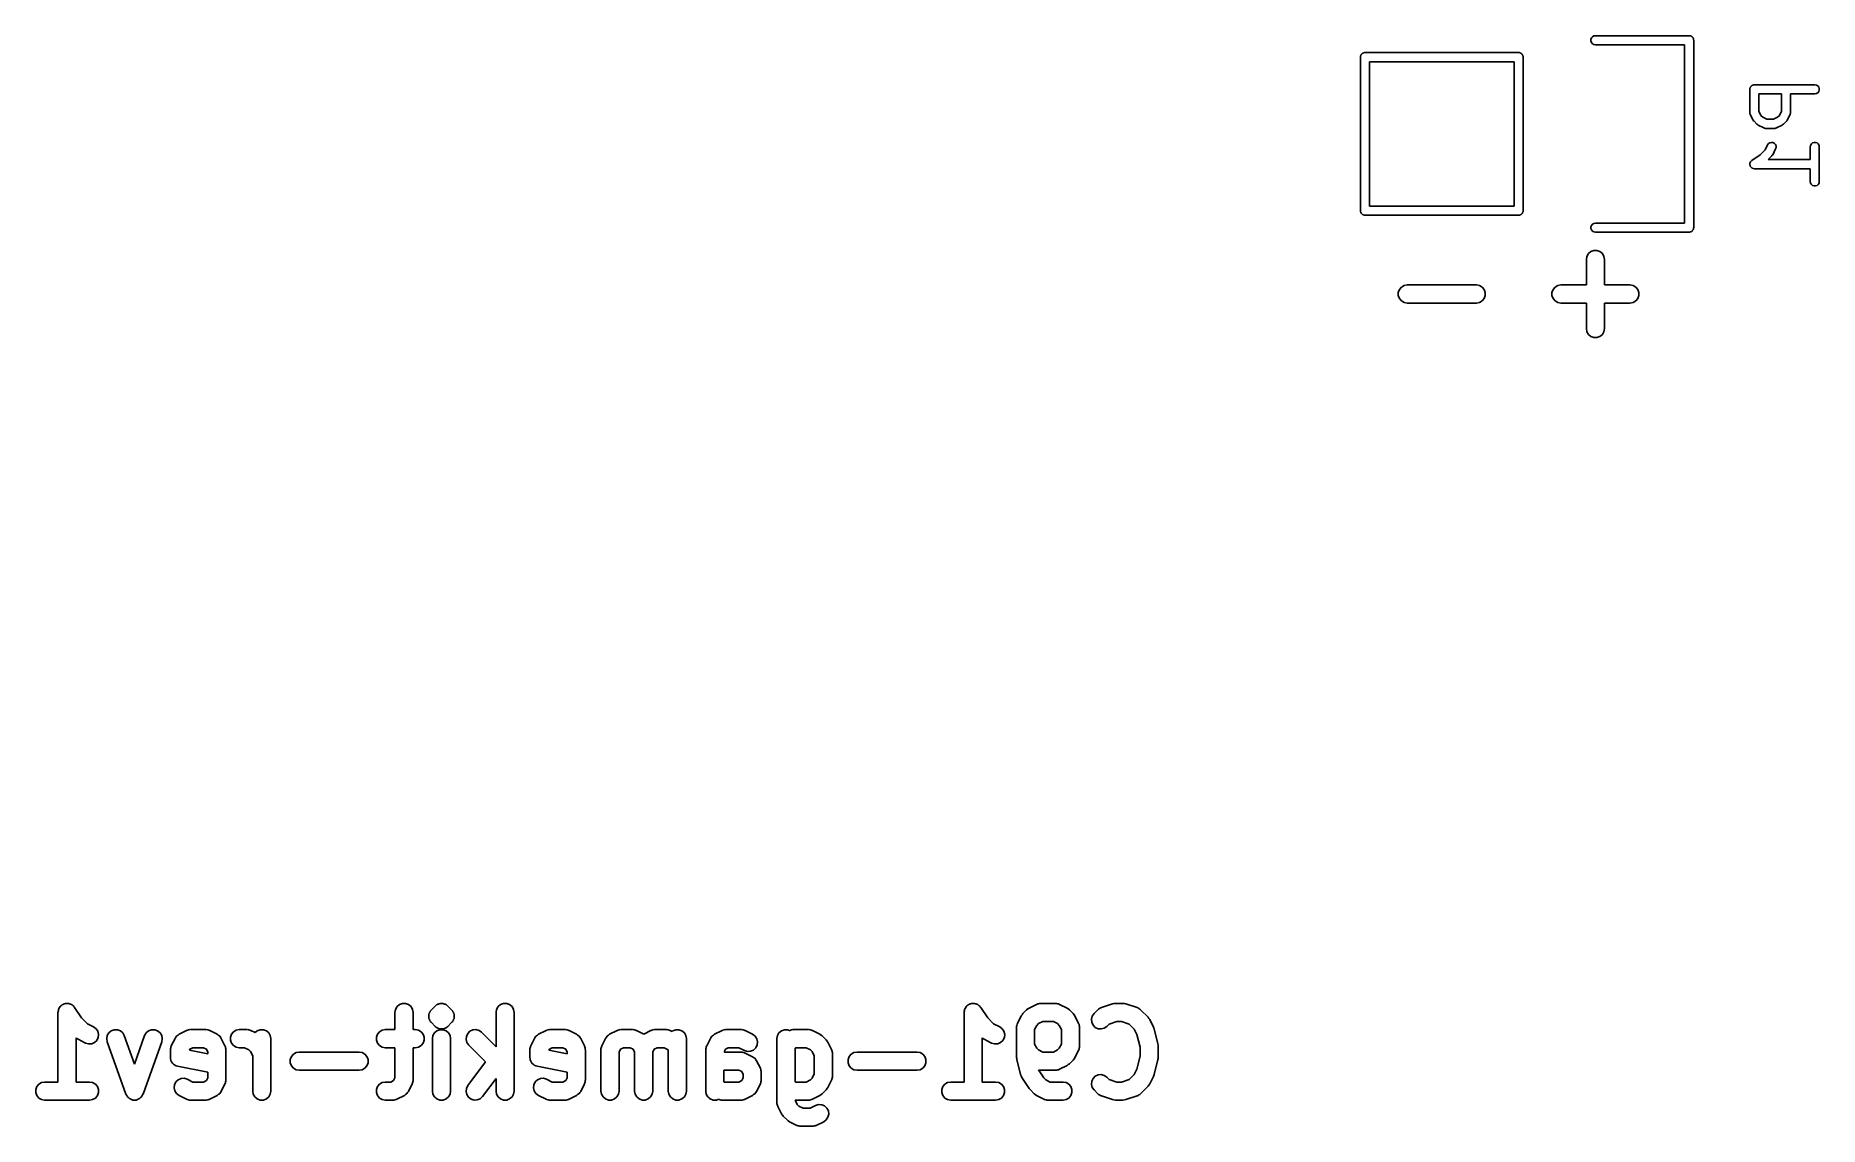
# Model space of a CAD drawing. Extents: x 139.3 to 168.8, y -108.5 to -90.5.
import ezdxf

# ---------------------------------------------------------------- set-up
doc = ezdxf.new("R2010")
doc.units = 0
doc.header["$MEASUREMENT"] = 0
doc.layers.add('BLACK', color=7, linetype='CONTINUOUS')

msp = doc.modelspace()

# ---------------------------------------------------------------- linework, layer by layer
at = {"layer": 'Black'}
for p, q in [((165.026, -90.512), (165.035, -90.4875)), ((165.026, -90.538), (165.026, -90.512)), ((165.035, -90.4875), (165.052, -90.4675)), ((165.052, -90.4675), (165.074, -90.4545)), ((165.074, -90.4545), (165.1, -90.45)), ((165.1, -90.45), (166.65, -90.45)), ((166.65, -90.45), (166.656, -90.4511)), ((166.656, -90.4511), (166.663, -90.4511)), ((166.663, -90.4511), (166.669, -90.4534)), ((166.669, -90.4534), (166.676, -90.4545)), ((166.676, -90.4545), (166.681, -90.4578)), ((166.681, -90.4578), (166.688, -90.46)), ((166.688, -90.46), (166.693, -90.4643)), ((166.693, -90.4643), (166.698, -90.4675)), ((166.698, -90.4675), (166.702, -90.4726)), ((166.702, -90.4726), (166.707, -90.4768)), ((166.707, -90.4768), (166.711, -90.4825)), ((166.711, -90.4825), (166.715, -90.4875)), ((166.715, -90.4875), (166.717, -90.4937)), ((166.717, -90.4937), (166.72, -90.4993)), ((166.72, -90.4993), (166.722, -90.5058)), ((166.722, -90.5058), (166.724, -90.512)), ((166.724, -90.512), (166.724, -90.5185)), ((166.724, -90.5185), (166.725, -90.525)), ((166.725, -90.525), (166.725, -93.625)), ((161.215, -90.805), (161.216, -90.7985)), ((161.215, -93.345), (161.215, -90.805)), ((161.216, -90.792), (161.218, -90.7858)), ((161.216, -90.7985), (161.216, -90.792)), ((161.218, -90.7858), (161.22, -90.7793)), ((161.22, -90.7793), (161.223, -90.7737)), ((161.223, -90.7737), (161.225, -90.7675)), ((161.225, -90.7675), (161.229, -90.7625)), ((161.229, -90.7625), (161.233, -90.7568)), ((161.233, -90.7568), (161.238, -90.7526)), ((161.238, -90.7526), (161.242, -90.7475)), ((161.242, -90.7475), (161.247, -90.7443)), ((161.247, -90.7443), (161.252, -90.74)), ((161.252, -90.74), (161.259, -90.7378)), ((161.259, -90.7378), (161.264, -90.7345)), ((161.264, -90.7345), (161.271, -90.7334)), ((161.271, -90.7334), (161.277, -90.7311)), ((161.277, -90.7311), (161.284, -90.7311)), ((161.284, -90.7311), (161.29, -90.73)), ((161.29, -90.73), (163.83, -90.73)), ((163.83, -90.73), (163.836, -90.7311)), ((163.836, -90.7311), (163.843, -90.7311)), ((163.843, -90.7311), (163.849, -90.7334)), ((163.849, -90.7334), (163.856, -90.7345)), ((163.856, -90.7345), (163.861, -90.7378)), ((163.861, -90.7378), (163.867, -90.74)), ((163.867, -90.74), (163.873, -90.7443)), ((163.873, -90.7443), (163.878, -90.7475)), ((163.878, -90.7475), (163.882, -90.7526)), ((163.882, -90.7526), (163.887, -90.7568)), ((163.887, -90.7568), (163.891, -90.7625)), ((163.891, -90.7625), (163.895, -90.7675)), ((163.895, -90.7675), (163.897, -90.7737)), ((163.897, -90.7737), (163.9, -90.7793)), ((163.9, -90.7793), (163.902, -90.7858)), ((163.902, -90.7858), (163.904, -90.792)), ((163.904, -90.792), (163.904, -90.7985)), ((163.904, -90.7985), (163.905, -90.805)), ((163.905, -90.805), (163.905, -93.345)), ((165.035, -90.5625), (165.026, -90.538)), ((165.052, -90.5825), (165.035, -90.5625)), ((165.074, -90.5955), (165.052, -90.5825)), ((165.1, -90.6), (165.074, -90.5955)), ((166.575, -90.6), (165.1, -90.6)), ((166.575, -93.55), (166.575, -90.6)), ((161.365, -90.88), (161.365, -93.27)), ((163.755, -90.88), (161.365, -90.88)), ((163.755, -93.27), (163.755, -90.88)), ((167.652, -91.3369), (167.654, -91.3304)), ((167.652, -91.7179), (167.652, -91.3369)), ((167.654, -91.3239), (167.656, -91.3177)), ((167.654, -91.3304), (167.654, -91.3239)), ((167.656, -91.3177), (167.657, -91.3113)), ((167.657, -91.3113), (167.66, -91.3056)), ((167.66, -91.3056), (167.662, -91.2994)), ((167.662, -91.2994), (167.667, -91.2944)), ((167.667, -91.2944), (167.67, -91.2887)), ((167.67, -91.2887), (167.675, -91.2845)), ((167.675, -91.2845), (167.679, -91.2795)), ((167.679, -91.2795), (167.685, -91.2762)), ((167.685, -91.2762), (167.69, -91.272)), ((167.69, -91.272), (167.696, -91.2697)), ((167.696, -91.2697), (167.702, -91.2664)), ((167.702, -91.2664), (167.708, -91.2653)), ((167.708, -91.2653), (167.714, -91.263)), ((167.714, -91.263), (167.721, -91.263)), ((167.721, -91.263), (167.727, -91.2619)), ((167.727, -91.2619), (168.727, -91.2619)), ((167.802, -91.4119), (167.802, -91.7002)), ((168.176, -91.4119), (167.802, -91.4119)), ((168.176, -91.7002), (168.176, -91.4119)), ((168.727, -91.4119), (168.326, -91.4119)), ((168.326, -91.4119), (168.326, -91.7179)), ((168.727, -91.2619), (168.753, -91.2664)), ((168.753, -91.4074), (168.727, -91.4119)), ((168.753, -91.2664), (168.776, -91.2795)), ((168.776, -91.3944), (168.753, -91.4074)), ((168.776, -91.2795), (168.792, -91.2994)), ((168.792, -91.3744), (168.776, -91.3944)), ((168.792, -91.2994), (168.801, -91.3239)), ((168.801, -91.3499), (168.792, -91.3744)), ((168.801, -91.3239), (168.801, -91.3499)), ((167.802, -91.7002), (167.837, -91.7687)), ((168.142, -91.7687), (168.176, -91.7002)), ((167.653, -91.7221), (167.652, -91.7179)), ((167.653, -91.7264), (167.653, -91.7221)), ((167.655, -91.7349), (167.653, -91.7264)), ((167.657, -91.7435), (167.655, -91.7349)), ((167.659, -91.7473), (167.657, -91.7435)), ((167.66, -91.7514), (167.659, -91.7473)), ((167.708, -91.8466), (167.66, -91.7514)), ((167.715, -91.8563), (167.708, -91.8466)), ((167.722, -91.8661), (167.715, -91.8563)), ((167.77, -91.9137), (167.722, -91.8661)), ((167.779, -91.9206), (167.77, -91.9137)), ((167.789, -91.9278), (167.779, -91.9206)), ((167.884, -91.9754), (167.789, -91.9278)), ((167.837, -91.7687), (167.867, -91.7991)), ((167.867, -91.7991), (167.936, -91.8333)), ((167.888, -91.9766), (167.884, -91.9754)), ((167.892, -91.9788), (167.888, -91.9766)), ((167.901, -91.9803), (167.892, -91.9788)), ((167.909, -91.9828), (167.901, -91.9803)), ((167.914, -91.9826), (167.909, -91.9828)), ((167.918, -91.9833), (167.914, -91.9826)), ((168.061, -91.9833), (167.918, -91.9833)), ((167.936, -91.8333), (168.043, -91.8333)), ((168.043, -91.8333), (168.112, -91.7991)), ((168.065, -91.9826), (168.061, -91.9833)), ((168.069, -91.9828), (168.065, -91.9826)), ((168.078, -91.9803), (168.069, -91.9828)), ((168.086, -91.9788), (168.078, -91.9803)), ((168.09, -91.9766), (168.086, -91.9788)), ((168.094, -91.9754), (168.09, -91.9766)), ((168.189, -91.9278), (168.094, -91.9754)), ((168.112, -91.7991), (168.142, -91.7687)), ((168.199, -91.9206), (168.189, -91.9278)), ((168.209, -91.9137), (168.199, -91.9206)), ((168.257, -91.8661), (168.209, -91.9137)), ((168.263, -91.8563), (168.257, -91.8661)), ((168.271, -91.8466), (168.263, -91.8563)), ((168.318, -91.7514), (168.271, -91.8466)), ((168.32, -91.7473), (168.318, -91.7514)), ((168.322, -91.7435), (168.32, -91.7473)), ((168.323, -91.7349), (168.322, -91.7435)), ((168.326, -91.7264), (168.323, -91.7349)), ((168.326, -91.7179), (168.325, -91.7221)), ((168.325, -91.7221), (168.326, -91.7264)), ((167.904, -92.3401), (167.946, -92.2557)), ((167.946, -92.2557), (167.962, -92.2348)), ((167.962, -92.2348), (167.983, -92.2205)), ((167.983, -92.2205), (168.009, -92.2144)), ((168.009, -92.2144), (168.034, -92.2174)), ((168.034, -92.2174), (168.058, -92.229)), ((168.058, -92.229), (168.076, -92.248)), ((168.076, -92.248), (168.086, -92.2719)), ((168.088, -92.2979), (168.08, -92.3228)), ((168.086, -92.2719), (168.088, -92.2979)), ((168.652, -92.2893), (168.657, -92.2636)), ((168.652, -92.5), (168.652, -92.2893)), ((168.657, -92.2636), (168.67, -92.2411)), ((168.67, -92.2411), (168.69, -92.2243)), ((168.69, -92.2243), (168.714, -92.2154)), ((168.714, -92.2154), (168.74, -92.2154)), ((168.74, -92.2154), (168.765, -92.2243)), ((168.765, -92.2243), (168.785, -92.2411)), ((168.785, -92.2411), (168.798, -92.2636)), ((168.798, -92.2636), (168.802, -92.2893)), ((168.802, -92.2893), (168.802, -92.8607)), ((167.653, -92.5798), (167.654, -92.5709)), ((167.654, -92.5839), (167.653, -92.5798)), ((167.654, -92.562), (167.655, -92.5581)), ((167.654, -92.5709), (167.654, -92.562)), ((167.654, -92.588), (167.654, -92.5839)), ((167.657, -92.5964), (167.654, -92.588)), ((167.655, -92.5539), (167.659, -92.5459)), ((167.655, -92.5581), (167.655, -92.5539)), ((167.659, -92.6051), (167.657, -92.5964)), ((167.659, -92.5459), (167.662, -92.5375)), ((167.662, -92.5375), (167.665, -92.5343)), ((167.665, -92.5343), (167.667, -92.5306)), ((167.667, -92.5306), (167.673, -92.5244)), ((167.673, -92.5244), (167.679, -92.5175)), ((167.679, -92.5175), (167.683, -92.5155)), ((167.683, -92.5155), (167.686, -92.5126)), ((167.686, -92.5126), (167.822, -92.4215)), ((167.822, -92.4215), (167.904, -92.3401)), ((168.019, -92.4376), (167.956, -92.5)), ((167.956, -92.5), (168.652, -92.5)), ((168.025, -92.4277), (168.019, -92.4376)), ((168.033, -92.4181), (168.025, -92.4277)), ((168.08, -92.3228), (168.033, -92.4181)), ((167.661, -92.6086), (167.659, -92.6051)), ((167.662, -92.6125), (167.661, -92.6086)), ((167.668, -92.6194), (167.662, -92.6125)), ((167.673, -92.6268), (167.668, -92.6194)), ((167.677, -92.6293), (167.673, -92.6268)), ((167.679, -92.6325), (167.677, -92.6293)), ((167.687, -92.6369), (167.679, -92.6325)), ((167.694, -92.6422), (167.687, -92.6369)), ((167.698, -92.6434), (167.694, -92.6422)), ((167.702, -92.6455), (167.698, -92.6434)), ((167.711, -92.647), (167.702, -92.6455)), ((167.719, -92.6495), (167.711, -92.647)), ((167.723, -92.6493), (167.719, -92.6495)), ((167.727, -92.65), (167.723, -92.6493)), ((168.652, -92.65), (167.727, -92.65)), ((168.652, -92.8607), (168.652, -92.65)), ((168.657, -92.8864), (168.652, -92.8607)), ((168.67, -92.9089), (168.657, -92.8864)), ((168.798, -92.8864), (168.785, -92.9089)), ((168.802, -92.8607), (168.798, -92.8864)), ((168.69, -92.9257), (168.67, -92.9089)), ((168.714, -92.9346), (168.69, -92.9257)), ((168.74, -92.9346), (168.714, -92.9346)), ((168.765, -92.9257), (168.74, -92.9346)), ((168.785, -92.9089), (168.765, -92.9257)), ((161.216, -93.3515), (161.215, -93.345)), ((161.216, -93.358), (161.216, -93.3515)), ((161.218, -93.3642), (161.216, -93.358)), ((161.22, -93.3707), (161.218, -93.3642)), ((161.223, -93.3763), (161.22, -93.3707)), ((161.225, -93.3825), (161.223, -93.3763)), ((161.229, -93.3875), (161.225, -93.3825)), ((161.233, -93.3932), (161.229, -93.3875)), ((161.238, -93.3974), (161.233, -93.3932)), ((161.242, -93.4025), (161.238, -93.3974)), ((161.247, -93.4057), (161.242, -93.4025)), ((161.252, -93.41), (161.247, -93.4057)), ((161.259, -93.4122), (161.252, -93.41)), ((161.264, -93.4155), (161.259, -93.4122)), ((161.271, -93.4166), (161.264, -93.4155)), ((161.277, -93.4189), (161.271, -93.4166)), ((161.284, -93.4189), (161.277, -93.4189)), ((161.29, -93.42), (161.284, -93.4189)), ((163.83, -93.42), (161.29, -93.42)), ((161.365, -93.27), (163.755, -93.27)), ((163.836, -93.4189), (163.83, -93.42)), ((163.843, -93.4189), (163.836, -93.4189)), ((163.849, -93.4166), (163.843, -93.4189)), ((163.856, -93.4155), (163.849, -93.4166)), ((163.861, -93.4122), (163.856, -93.4155)), ((163.867, -93.41), (163.861, -93.4122)), ((163.873, -93.4057), (163.867, -93.41)), ((163.878, -93.4025), (163.873, -93.4057)), ((163.882, -93.3974), (163.878, -93.4025)), ((163.887, -93.3932), (163.882, -93.3974)), ((163.891, -93.3875), (163.887, -93.3932)), ((163.895, -93.3825), (163.891, -93.3875)), ((163.897, -93.3763), (163.895, -93.3825)), ((163.9, -93.3707), (163.897, -93.3763)), ((163.902, -93.3642), (163.9, -93.3707)), ((163.904, -93.358), (163.902, -93.3642)), ((163.905, -93.345), (163.904, -93.3515)), ((163.904, -93.3515), (163.904, -93.358)), ((165.026, -93.612), (165.035, -93.5875)), ((165.026, -93.638), (165.026, -93.612)), ((165.035, -93.6625), (165.026, -93.638)), ((165.035, -93.5875), (165.052, -93.5675)), ((165.052, -93.6825), (165.035, -93.6625)), ((165.052, -93.5675), (165.074, -93.5545)), ((165.074, -93.6955), (165.052, -93.6825)), ((165.074, -93.5545), (165.1, -93.55)), ((165.1, -93.7), (165.074, -93.6955)), ((165.1, -93.55), (166.575, -93.55)), ((166.65, -93.7), (165.1, -93.7)), ((166.656, -93.6989), (166.65, -93.7)), ((166.663, -93.6989), (166.656, -93.6989)), ((166.669, -93.6966), (166.663, -93.6989)), ((166.676, -93.6955), (166.669, -93.6966)), ((166.681, -93.6922), (166.676, -93.6955)), ((166.688, -93.69), (166.681, -93.6922)), ((166.693, -93.6857), (166.688, -93.69)), ((166.698, -93.6825), (166.693, -93.6857)), ((166.702, -93.6774), (166.698, -93.6825)), ((166.707, -93.6732), (166.702, -93.6774)), ((166.711, -93.6675), (166.707, -93.6732)), ((166.715, -93.6625), (166.711, -93.6675)), ((166.717, -93.6563), (166.715, -93.6625)), ((166.72, -93.6507), (166.717, -93.6563)), ((166.722, -93.6442), (166.72, -93.6507)), ((166.724, -93.638), (166.722, -93.6442)), ((166.725, -93.625), (166.724, -93.6315)), ((166.724, -93.6315), (166.724, -93.638)), ((164.959, -94.0994), (164.985, -94.0543)), ((164.985, -94.0543), (165.025, -94.0208)), ((165.025, -94.0208), (165.074, -94.003)), ((165.074, -94.003), (165.126, -94.003)), ((165.126, -94.003), (165.175, -94.0208)), ((165.175, -94.0208), (165.215, -94.0543)), ((165.215, -94.0543), (165.241, -94.0994)), ((164.95, -94.1507), (164.959, -94.0994)), ((164.95, -94.5721), (164.95, -94.1507)), ((165.241, -94.0994), (165.25, -94.1507)), ((165.25, -94.1507), (165.25, -94.5721)), ((161.841, -94.6961), (161.859, -94.6471)), ((161.859, -94.6471), (161.892, -94.6072)), ((161.892, -94.6072), (161.937, -94.5812)), ((161.937, -94.5812), (161.989, -94.5721)), ((161.989, -94.5721), (163.131, -94.5721)), ((163.131, -94.5721), (163.183, -94.5812)), ((163.183, -94.5812), (163.228, -94.6072)), ((163.228, -94.6072), (163.261, -94.6471)), ((163.261, -94.6471), (163.279, -94.6961)), ((164.381, -94.6961), (164.399, -94.6471)), ((164.399, -94.6471), (164.432, -94.6072)), ((164.432, -94.6072), (164.477, -94.5812)), ((164.477, -94.5812), (164.529, -94.5721)), ((164.529, -94.5721), (164.95, -94.5721)), ((165.25, -94.5721), (165.671, -94.5721)), ((165.671, -94.5721), (165.723, -94.5812)), ((165.723, -94.5812), (165.768, -94.6072)), ((165.768, -94.6072), (165.801, -94.6471)), ((165.801, -94.6471), (165.819, -94.6961)), ((161.841, -94.7482), (161.841, -94.6961)), ((161.859, -94.7971), (161.841, -94.7482)), ((161.892, -94.837), (161.859, -94.7971)), ((161.937, -94.8631), (161.892, -94.837)), ((161.989, -94.8721), (161.937, -94.8631)), ((163.131, -94.8721), (161.989, -94.8721)), ((163.183, -94.8631), (163.131, -94.8721)), ((163.228, -94.837), (163.183, -94.8631)), ((163.261, -94.7971), (163.228, -94.837)), ((163.279, -94.7482), (163.261, -94.7971)), ((163.279, -94.6961), (163.279, -94.7482)), ((164.381, -94.7482), (164.381, -94.6961)), ((164.399, -94.7971), (164.381, -94.7482)), ((164.432, -94.837), (164.399, -94.7971)), ((164.477, -94.8631), (164.432, -94.837)), ((164.529, -94.8721), (164.477, -94.8631)), ((164.95, -94.8721), (164.529, -94.8721)), ((164.95, -95.2936), (164.95, -94.8721)), ((165.671, -94.8721), (165.25, -94.8721)), ((165.25, -94.8721), (165.25, -95.2936)), ((165.723, -94.8631), (165.671, -94.8721)), ((165.768, -94.837), (165.723, -94.8631)), ((165.801, -94.7971), (165.768, -94.837)), ((165.819, -94.7482), (165.801, -94.7971)), ((165.819, -94.6961), (165.819, -94.7482)), ((164.959, -95.3449), (164.95, -95.2936)), ((164.985, -95.39), (164.959, -95.3449)), ((165.025, -95.4235), (164.985, -95.39)), ((165.074, -95.4413), (165.025, -95.4235)), ((165.126, -95.4413), (165.074, -95.4413)), ((165.175, -95.4235), (165.126, -95.4413)), ((165.215, -95.39), (165.175, -95.4235)), ((165.241, -95.3449), (165.215, -95.39)), ((165.25, -95.2936), (165.241, -95.3449)), ((139.77, -106.466), (139.788, -106.461)), ((139.788, -106.461), (139.804, -106.455)), ((139.804, -106.455), (139.813, -106.455)), ((139.813, -106.455), (139.821, -106.453)), ((139.821, -106.453), (139.839, -106.455)), ((139.839, -106.455), (139.857, -106.455)), ((139.857, -106.455), (139.864, -106.458)), ((139.864, -106.458), (139.873, -106.459)), ((139.873, -106.459), (139.889, -106.467)), ((145.327, -106.473), (145.376, -106.455)), ((145.376, -106.455), (145.428, -106.455)), ((145.428, -106.455), (145.477, -106.473)), ((145.97, -106.464), (145.982, -106.458)), ((145.982, -106.458), (145.989, -106.458)), ((145.989, -106.458), (145.995, -106.455)), ((145.995, -106.455), (146.002, -106.455)), ((146.002, -106.455), (146.008, -106.454)), ((146.008, -106.454), (146.021, -106.455)), ((146.021, -106.455), (146.034, -106.454)), ((146.034, -106.454), (146.04, -106.455)), ((146.04, -106.455), (146.047, -106.455)), ((146.047, -106.455), (146.053, -106.458)), ((146.053, -106.458), (146.06, -106.458)), ((146.06, -106.458), (146.072, -106.464)), ((146.998, -106.473), (147.047, -106.455)), ((147.047, -106.455), (147.099, -106.455)), ((147.099, -106.455), (147.148, -106.473)), ((154.751, -106.466), (154.769, -106.461)), ((154.769, -106.461), (154.785, -106.455)), ((154.785, -106.455), (154.794, -106.455)), ((154.794, -106.455), (154.802, -106.453)), ((154.802, -106.453), (154.82, -106.455)), ((154.82, -106.455), (154.837, -106.455)), ((154.837, -106.455), (154.845, -106.458)), ((154.845, -106.458), (154.854, -106.459)), ((154.854, -106.459), (154.87, -106.467)), ((155.867, -106.466), (155.874, -106.462)), ((155.874, -106.462), (155.892, -106.459)), ((155.892, -106.459), (155.909, -106.454)), ((155.909, -106.454), (155.917, -106.455)), ((155.917, -106.455), (155.926, -106.453)), ((155.926, -106.453), (156.173, -106.453)), ((156.173, -106.453), (156.182, -106.455)), ((156.182, -106.455), (156.19, -106.454)), ((156.19, -106.454), (156.207, -106.459)), ((156.207, -106.459), (156.225, -106.462)), ((156.225, -106.462), (156.232, -106.466)), ((156.931, -106.523), (157.116, -106.461)), ((157.116, -106.461), (157.14, -106.457)), ((157.14, -106.457), (157.164, -106.453)), ((157.164, -106.453), (157.288, -106.453)), ((157.288, -106.453), (157.311, -106.457)), ((157.311, -106.457), (157.335, -106.461)), ((157.335, -106.461), (157.521, -106.523)), ((139.68, -106.603), (139.682, -106.595)), ((139.68, -107.753), (139.68, -106.603)), ((139.681, -106.587), (139.686, -106.569)), ((139.682, -106.595), (139.681, -106.587)), ((139.686, -106.569), (139.69, -106.552)), ((139.69, -106.552), (139.694, -106.545)), ((139.694, -106.545), (139.696, -106.537)), ((139.696, -106.537), (139.707, -106.522)), ((139.707, -106.522), (139.716, -106.507)), ((139.716, -106.507), (139.722, -106.501)), ((139.722, -106.501), (139.727, -106.495)), ((139.727, -106.495), (139.742, -106.485)), ((139.742, -106.485), (139.755, -106.473)), ((139.755, -106.473), (139.763, -106.47)), ((139.763, -106.47), (139.77, -106.466)), ((139.889, -106.467), (139.905, -106.473)), ((139.905, -106.473), (139.912, -106.479)), ((139.912, -106.479), (139.919, -106.482)), ((139.919, -106.482), (139.932, -106.495)), ((139.932, -106.495), (139.945, -106.507)), ((139.945, -106.507), (139.95, -106.514)), ((139.95, -106.514), (139.955, -106.52)), ((139.955, -106.52), (140.071, -106.693)), ((140.071, -106.693), (140.167, -106.789)), ((145.252, -106.603), (145.261, -106.552)), ((145.252, -106.886), (145.252, -106.603)), ((145.261, -106.552), (145.287, -106.507)), ((145.287, -106.507), (145.327, -106.473)), ((145.477, -106.473), (145.517, -106.507)), ((145.517, -106.507), (145.543, -106.552)), ((145.543, -106.552), (145.552, -106.603)), ((145.552, -106.603), (145.552, -106.886)), ((145.81, -106.652), (145.813, -106.639)), ((145.811, -106.665), (145.81, -106.652)), ((145.81, -106.678), (145.811, -106.665)), ((145.813, -106.691), (145.81, -106.678)), ((145.813, -106.639), (145.814, -106.626)), ((145.814, -106.704), (145.813, -106.691)), ((145.814, -106.626), (145.82, -106.614)), ((145.82, -106.716), (145.814, -106.704)), ((145.82, -106.614), (145.823, -106.602)), ((145.823, -106.728), (145.82, -106.716)), ((145.823, -106.602), (145.831, -106.591)), ((145.831, -106.739), (145.823, -106.728)), ((145.831, -106.591), (145.836, -106.579)), ((145.836, -106.751), (145.831, -106.739)), ((145.836, -106.579), (145.845, -106.57)), ((145.845, -106.76), (145.836, -106.751)), ((145.845, -106.57), (145.853, -106.559)), ((145.853, -106.559), (145.915, -106.497)), ((145.915, -106.497), (145.926, -106.49)), ((145.926, -106.49), (145.935, -106.48)), ((145.935, -106.48), (145.941, -106.477)), ((145.941, -106.477), (145.946, -106.473)), ((145.946, -106.473), (145.952, -106.471)), ((145.952, -106.471), (145.958, -106.467)), ((145.958, -106.467), (145.97, -106.464)), ((146.072, -106.464), (146.084, -106.467)), ((146.084, -106.467), (146.09, -106.471)), ((146.09, -106.471), (146.096, -106.473)), ((146.096, -106.473), (146.101, -106.477)), ((146.101, -106.477), (146.107, -106.48)), ((146.107, -106.48), (146.116, -106.49)), ((146.116, -106.49), (146.127, -106.497)), ((146.127, -106.497), (146.189, -106.559)), ((146.189, -106.559), (146.196, -106.57)), ((146.196, -106.57), (146.206, -106.579)), ((146.206, -106.751), (146.196, -106.76)), ((146.206, -106.579), (146.211, -106.591)), ((146.211, -106.739), (146.206, -106.751)), ((146.211, -106.591), (146.219, -106.602)), ((146.219, -106.728), (146.211, -106.739)), ((146.219, -106.602), (146.222, -106.614)), ((146.222, -106.716), (146.219, -106.728)), ((146.222, -106.614), (146.228, -106.626)), ((146.228, -106.704), (146.222, -106.716)), ((146.228, -106.626), (146.229, -106.639)), ((146.229, -106.691), (146.228, -106.704)), ((146.229, -106.639), (146.232, -106.652)), ((146.232, -106.678), (146.229, -106.691)), ((146.232, -106.652), (146.231, -106.665)), ((146.231, -106.665), (146.232, -106.678)), ((146.923, -106.603), (146.932, -106.552)), ((146.923, -107.17), (146.923, -106.603)), ((146.932, -106.552), (146.958, -106.507)), ((146.958, -106.507), (146.998, -106.473)), ((147.148, -106.473), (147.188, -106.507)), ((147.188, -106.507), (147.214, -106.552)), ((147.214, -106.552), (147.223, -106.603)), ((147.223, -106.603), (147.223, -107.903)), ((154.661, -106.603), (154.663, -106.595)), ((154.661, -107.753), (154.661, -106.603)), ((154.662, -106.587), (154.667, -106.569)), ((154.663, -106.595), (154.662, -106.587)), ((154.667, -106.569), (154.67, -106.552)), ((154.67, -106.552), (154.675, -106.545)), ((154.675, -106.545), (154.677, -106.537)), ((154.677, -106.537), (154.688, -106.522)), ((154.688, -106.522), (154.697, -106.507)), ((154.697, -106.507), (154.703, -106.501)), ((154.703, -106.501), (154.708, -106.495)), ((154.708, -106.495), (154.723, -106.485)), ((154.723, -106.485), (154.736, -106.473)), ((154.736, -106.473), (154.744, -106.47)), ((154.744, -106.47), (154.751, -106.466)), ((154.87, -106.467), (154.886, -106.473)), ((154.886, -106.473), (154.893, -106.479)), ((154.893, -106.479), (154.9, -106.482)), ((154.9, -106.482), (154.913, -106.495)), ((154.913, -106.495), (154.926, -106.507)), ((154.926, -106.507), (154.93, -106.514)), ((154.93, -106.514), (154.936, -106.52)), ((154.936, -106.52), (155.052, -106.693)), ((155.052, -106.693), (155.148, -106.789)), ((155.544, -106.784), (155.606, -106.66)), ((155.606, -106.66), (155.62, -106.641)), ((155.62, -106.641), (155.634, -106.621)), ((155.634, -106.621), (155.696, -106.559)), ((155.696, -106.559), (155.716, -106.545)), ((155.716, -106.545), (155.735, -106.531)), ((155.735, -106.531), (155.859, -106.469)), ((155.859, -106.469), (155.867, -106.466)), ((155.961, -106.753), (155.891, -106.788)), ((156.138, -106.753), (155.961, -106.753)), ((156.208, -106.788), (156.138, -106.753)), ((156.232, -106.466), (156.24, -106.469)), ((156.24, -106.469), (156.364, -106.531)), ((156.364, -106.531), (156.384, -106.545)), ((156.384, -106.545), (156.403, -106.559)), ((156.403, -106.559), (156.465, -106.621)), ((156.465, -106.621), (156.479, -106.641)), ((156.479, -106.641), (156.493, -106.66)), ((156.493, -106.66), (156.555, -106.784)), ((156.767, -106.714), (156.78, -106.664)), ((156.771, -106.766), (156.767, -106.714)), ((156.78, -106.664), (156.81, -106.621)), ((156.81, -106.621), (156.872, -106.559)), ((156.872, -106.559), (156.879, -106.554)), ((156.879, -106.554), (156.885, -106.548)), ((156.885, -106.548), (156.9, -106.539)), ((156.9, -106.539), (156.915, -106.529)), ((156.915, -106.529), (156.923, -106.527)), ((156.923, -106.527), (156.931, -106.523)), ((157.188, -106.753), (157.059, -106.796)), ((157.263, -106.753), (157.188, -106.753)), ((157.392, -106.796), (157.263, -106.753)), ((157.521, -106.523), (157.528, -106.527)), ((157.528, -106.527), (157.537, -106.529)), ((157.537, -106.529), (157.551, -106.539)), ((157.551, -106.539), (157.567, -106.548)), ((157.567, -106.548), (157.572, -106.554)), ((157.572, -106.554), (157.579, -106.559)), ((157.579, -106.559), (157.703, -106.683)), ((157.703, -106.683), (157.717, -106.702)), ((157.717, -106.702), (157.731, -106.722)), ((157.731, -106.722), (157.793, -106.846)), ((139.992, -107.032), (139.98, -107.025)), ((139.98, -107.025), (139.98, -107.753)), ((140.011, -107.047), (139.992, -107.032)), ((140.135, -107.109), (140.011, -107.047)), ((140.167, -106.789), (140.269, -106.84)), ((140.269, -106.84), (140.311, -106.871)), ((140.311, -106.871), (140.34, -106.915)), ((140.346, -107.017), (140.322, -107.064)), ((140.34, -106.915), (140.352, -106.966)), ((140.352, -106.966), (140.346, -107.017)), ((140.485, -107.036), (140.495, -106.984)), ((140.494, -107.087), (140.485, -107.036)), ((140.495, -106.984), (140.521, -106.939)), ((140.521, -106.939), (140.561, -106.906)), ((140.561, -106.906), (140.61, -106.889)), ((140.61, -106.889), (140.662, -106.889)), ((140.662, -106.889), (140.711, -106.907)), ((140.711, -106.907), (140.751, -106.941)), ((140.751, -106.941), (140.776, -106.986)), ((140.776, -106.986), (140.945, -107.457)), ((140.945, -107.457), (141.113, -106.986)), ((141.113, -106.986), (141.139, -106.941)), ((141.139, -106.941), (141.179, -106.907)), ((141.179, -106.907), (141.227, -106.889)), ((141.227, -106.889), (141.279, -106.889)), ((141.279, -106.889), (141.328, -106.906)), ((141.328, -106.906), (141.369, -106.939)), ((141.369, -106.939), (141.395, -106.984)), ((141.395, -106.984), (141.404, -107.036)), ((141.404, -107.036), (141.396, -107.087)), ((141.553, -107.155), (141.615, -107.031)), ((141.615, -107.031), (141.628, -107.014)), ((141.628, -107.014), (141.641, -106.995)), ((141.641, -106.995), (141.644, -106.993)), ((141.644, -106.993), (141.646, -106.989)), ((141.646, -106.989), (141.665, -106.977)), ((141.665, -106.977), (141.682, -106.964)), ((141.682, -106.964), (141.806, -106.902)), ((141.806, -106.902), (141.815, -106.9)), ((141.815, -106.9), (141.822, -106.895)), ((141.822, -106.895), (141.839, -106.892)), ((141.839, -106.892), (141.856, -106.887)), ((141.856, -106.887), (141.865, -106.888)), ((141.865, -106.888), (141.873, -106.886)), ((141.873, -106.886), (142.121, -106.886)), ((142.121, -106.886), (142.129, -106.888)), ((142.129, -106.888), (142.138, -106.887)), ((142.138, -106.887), (142.155, -106.892)), ((142.155, -106.892), (142.172, -106.895)), ((142.172, -106.895), (142.18, -106.9)), ((142.18, -106.9), (142.188, -106.902)), ((142.188, -106.902), (142.312, -106.964)), ((142.312, -106.964), (142.33, -106.977)), ((142.33, -106.977), (142.348, -106.989)), ((142.348, -106.989), (142.35, -106.993)), ((142.35, -106.993), (142.354, -106.995)), ((142.354, -106.995), (142.366, -107.014)), ((142.366, -107.014), (142.379, -107.031)), ((142.379, -107.031), (142.441, -107.155)), ((142.53, -107.01), (142.548, -106.961)), ((142.53, -107.062), (142.53, -107.01)), ((142.548, -106.961), (142.582, -106.922)), ((142.582, -106.922), (142.627, -106.895)), ((142.627, -106.895), (142.678, -106.886)), ((142.678, -106.886), (142.802, -106.886)), ((142.802, -106.886), (142.81, -106.888)), ((142.81, -106.888), (142.819, -106.887)), ((142.819, -106.887), (142.836, -106.892)), ((142.836, -106.892), (142.853, -106.895)), ((142.853, -106.895), (142.861, -106.9)), ((142.861, -106.9), (142.869, -106.902)), ((142.869, -106.902), (142.938, -106.937)), ((142.938, -106.937), (142.975, -106.907)), ((142.975, -106.907), (143.023, -106.889)), ((143.023, -106.889), (143.076, -106.889)), ((143.076, -106.889), (143.125, -106.907)), ((143.125, -106.907), (143.164, -106.94)), ((143.164, -106.94), (143.19, -106.985)), ((143.19, -106.985), (143.2, -107.036)), ((143.2, -107.036), (143.2, -107.903)), ((144.945, -107.01), (144.962, -106.961)), ((144.945, -107.062), (144.945, -107.01)), ((144.962, -106.961), (144.996, -106.922)), ((144.996, -106.922), (145.041, -106.895)), ((145.041, -106.895), (145.092, -106.886)), ((145.092, -106.886), (145.252, -106.886)), ((145.552, -106.886), (145.588, -106.886)), ((145.588, -106.886), (145.639, -106.895)), ((145.639, -106.895), (145.684, -106.922)), ((145.684, -106.922), (145.718, -106.961)), ((145.718, -106.961), (145.735, -107.01)), ((145.735, -107.01), (145.735, -107.062)), ((145.853, -106.771), (145.845, -106.76)), ((145.915, -106.833), (145.853, -106.771)), ((145.871, -107.036), (145.88, -106.985)), ((145.871, -107.903), (145.871, -107.036)), ((145.88, -106.985), (145.906, -106.94)), ((145.906, -106.94), (145.946, -106.907)), ((145.926, -106.84), (145.915, -106.833)), ((145.935, -106.85), (145.926, -106.84)), ((145.941, -106.853), (145.935, -106.85)), ((145.946, -106.857), (145.941, -106.853)), ((145.952, -106.859), (145.946, -106.857)), ((145.946, -106.907), (145.995, -106.889)), ((145.958, -106.863), (145.952, -106.859)), ((145.97, -106.866), (145.958, -106.863)), ((145.982, -106.872), (145.97, -106.866)), ((145.989, -106.872), (145.982, -106.872)), ((145.995, -106.875), (145.989, -106.872)), ((146.002, -106.875), (145.995, -106.875)), ((145.995, -106.889), (146.047, -106.889)), ((146.008, -106.876), (146.002, -106.875)), ((146.021, -106.875), (146.008, -106.876)), ((146.034, -106.876), (146.021, -106.875)), ((146.04, -106.875), (146.034, -106.876)), ((146.047, -106.875), (146.04, -106.875)), ((146.053, -106.872), (146.047, -106.875)), ((146.047, -106.889), (146.096, -106.907)), ((146.06, -106.872), (146.053, -106.872)), ((146.072, -106.866), (146.06, -106.872)), ((146.084, -106.863), (146.072, -106.866)), ((146.09, -106.859), (146.084, -106.863)), ((146.096, -106.857), (146.09, -106.859)), ((146.101, -106.853), (146.096, -106.857)), ((146.096, -106.907), (146.136, -106.94)), ((146.107, -106.85), (146.101, -106.853)), ((146.116, -106.84), (146.107, -106.85)), ((146.127, -106.833), (146.116, -106.84)), ((146.189, -106.771), (146.127, -106.833)), ((146.136, -106.94), (146.162, -106.985)), ((146.162, -106.985), (146.171, -107.036)), ((146.171, -107.036), (146.171, -107.903)), ((146.196, -106.76), (146.189, -106.771)), ((146.429, -107.05), (146.433, -106.998)), ((146.442, -107.1), (146.429, -107.05)), ((146.433, -106.998), (146.455, -106.95)), ((146.455, -106.95), (146.492, -106.914)), ((146.492, -106.914), (146.539, -106.892)), ((146.539, -106.892), (146.591, -106.887)), ((146.591, -106.887), (146.641, -106.9)), ((146.641, -106.9), (146.684, -106.93)), ((146.684, -106.93), (146.923, -107.17)), ((147.496, -107.155), (147.558, -107.031)), ((147.558, -107.031), (147.571, -107.014)), ((147.571, -107.014), (147.583, -106.995)), ((147.583, -106.995), (147.587, -106.993)), ((147.587, -106.993), (147.589, -106.989)), ((147.589, -106.989), (147.608, -106.977)), ((147.608, -106.977), (147.625, -106.964)), ((147.625, -106.964), (147.749, -106.902)), ((147.749, -106.902), (147.757, -106.9)), ((147.757, -106.9), (147.765, -106.895)), ((147.765, -106.895), (147.782, -106.892)), ((147.782, -106.892), (147.799, -106.887)), ((147.799, -106.887), (147.808, -106.888)), ((147.808, -106.888), (147.816, -106.886)), ((147.816, -106.886), (148.064, -106.886)), ((148.064, -106.886), (148.072, -106.888)), ((148.072, -106.888), (148.081, -106.887)), ((148.081, -106.887), (148.098, -106.892)), ((148.098, -106.892), (148.115, -106.895)), ((148.115, -106.895), (148.123, -106.9)), ((148.123, -106.9), (148.131, -106.902)), ((148.131, -106.902), (148.255, -106.964)), ((148.255, -106.964), (148.272, -106.977)), ((148.272, -106.977), (148.291, -106.989)), ((148.291, -106.989), (148.293, -106.993)), ((148.293, -106.993), (148.297, -106.995)), ((148.297, -106.995), (148.309, -107.014)), ((148.309, -107.014), (148.322, -107.031)), ((148.322, -107.031), (148.384, -107.155)), ((148.673, -107.155), (148.734, -107.031)), ((148.734, -107.031), (148.748, -107.014)), ((148.748, -107.014), (148.76, -106.995)), ((148.76, -106.995), (148.763, -106.993)), ((148.763, -106.993), (148.765, -106.989)), ((148.765, -106.989), (148.784, -106.977)), ((148.784, -106.977), (148.801, -106.964)), ((148.801, -106.964), (148.925, -106.902)), ((148.925, -106.902), (148.934, -106.9)), ((148.934, -106.9), (148.941, -106.895)), ((148.941, -106.895), (148.958, -106.892)), ((148.958, -106.892), (148.975, -106.887)), ((148.975, -106.887), (148.984, -106.888)), ((148.984, -106.888), (148.992, -106.886)), ((148.992, -106.886), (149.178, -106.886)), ((149.178, -106.886), (149.187, -106.888)), ((149.187, -106.888), (149.195, -106.887)), ((149.195, -106.887), (149.212, -106.892)), ((149.212, -106.892), (149.229, -106.895)), ((149.229, -106.895), (149.237, -106.9)), ((149.237, -106.9), (149.245, -106.902)), ((149.245, -106.902), (149.364, -106.962)), ((149.364, -106.962), (149.482, -106.902)), ((149.482, -106.902), (149.491, -106.9)), ((149.491, -106.9), (149.498, -106.895)), ((149.498, -106.895), (149.516, -106.892)), ((149.516, -106.892), (149.532, -106.887)), ((149.532, -106.887), (149.541, -106.888)), ((149.541, -106.888), (149.55, -106.886)), ((149.55, -106.886), (149.735, -106.886)), ((149.735, -106.886), (149.744, -106.888)), ((149.744, -106.888), (149.752, -106.887)), ((149.752, -106.887), (149.769, -106.892)), ((149.769, -106.892), (149.787, -106.895)), ((149.787, -106.895), (149.794, -106.9)), ((149.794, -106.9), (149.802, -106.902)), ((149.802, -106.902), (149.833, -106.918)), ((149.833, -106.918), (149.846, -106.907)), ((149.846, -106.907), (149.895, -106.889)), ((149.895, -106.889), (149.947, -106.889)), ((149.947, -106.889), (149.996, -106.907)), ((149.996, -106.907), (150.036, -106.94)), ((150.036, -106.94), (150.062, -106.985)), ((150.062, -106.985), (150.071, -107.036)), ((150.071, -107.036), (150.071, -107.903)), ((150.406, -107.155), (150.468, -107.031)), ((150.468, -107.031), (150.481, -107.014)), ((150.481, -107.014), (150.493, -106.995)), ((150.493, -106.995), (150.496, -106.993)), ((150.496, -106.993), (150.499, -106.989)), ((150.499, -106.989), (150.517, -106.977)), ((150.517, -106.977), (150.535, -106.964)), ((150.535, -106.964), (150.659, -106.902)), ((150.659, -106.902), (150.667, -106.9)), ((150.667, -106.9), (150.674, -106.895)), ((150.674, -106.895), (150.692, -106.892)), ((150.692, -106.892), (150.709, -106.887)), ((150.709, -106.887), (150.717, -106.888)), ((150.717, -106.888), (150.726, -106.886)), ((150.726, -106.886), (150.973, -106.886)), ((150.973, -106.886), (150.982, -106.888)), ((150.982, -106.888), (150.99, -106.887)), ((150.99, -106.887), (151.007, -106.892)), ((151.007, -106.892), (151.025, -106.895)), ((151.025, -106.895), (151.032, -106.9)), ((151.032, -106.9), (151.04, -106.902)), ((151.04, -106.902), (151.164, -106.964)), ((151.164, -106.964), (151.206, -106.995)), ((151.206, -106.995), (151.235, -107.039)), ((151.235, -107.039), (151.247, -107.089)), ((151.566, -107.036), (151.575, -106.985)), ((151.566, -108.089), (151.566, -107.036)), ((151.575, -106.985), (151.601, -106.94)), ((151.601, -106.94), (151.641, -106.907)), ((151.641, -106.907), (151.69, -106.889)), ((151.69, -106.889), (151.742, -106.889)), ((151.742, -106.889), (151.777, -106.901)), ((151.777, -106.901), (151.781, -106.9)), ((151.781, -106.9), (151.789, -106.895)), ((151.789, -106.895), (151.806, -106.892)), ((151.806, -106.892), (151.823, -106.887)), ((151.823, -106.887), (151.831, -106.888)), ((151.831, -106.888), (151.84, -106.886)), ((151.84, -106.886), (152.088, -106.886)), ((152.088, -106.886), (152.096, -106.888)), ((152.096, -106.888), (152.105, -106.887)), ((152.105, -106.887), (152.122, -106.892)), ((152.122, -106.892), (152.139, -106.895)), ((152.139, -106.895), (152.146, -106.9)), ((152.146, -106.9), (152.155, -106.902)), ((152.155, -106.902), (152.279, -106.964)), ((152.279, -106.964), (152.298, -106.978)), ((152.298, -106.978), (152.317, -106.992)), ((152.317, -106.992), (152.379, -107.054)), ((154.973, -107.032), (154.961, -107.025)), ((154.961, -107.025), (154.961, -107.753)), ((154.992, -107.047), (154.973, -107.032)), ((155.116, -107.109), (154.992, -107.047)), ((155.148, -106.789), (155.25, -106.84)), ((155.25, -106.84), (155.292, -106.871)), ((155.292, -106.871), (155.32, -106.915)), ((155.327, -107.017), (155.303, -107.064)), ((155.32, -106.915), (155.333, -106.966)), ((155.333, -106.966), (155.327, -107.017)), ((155.528, -106.851), (155.53, -106.842)), ((155.528, -107.346), (155.528, -106.851)), ((155.529, -106.834), (155.534, -106.817)), ((155.53, -106.842), (155.529, -106.834)), ((155.534, -106.817), (155.537, -106.799)), ((155.537, -106.799), (155.541, -106.792)), ((155.541, -106.792), (155.544, -106.784)), ((155.863, -106.816), (155.828, -106.886)), ((155.828, -106.886), (155.828, -107.125)), ((155.891, -106.788), (155.863, -106.816)), ((156.236, -106.816), (156.208, -106.788)), ((156.271, -106.886), (156.236, -106.816)), ((156.271, -107.125), (156.271, -106.886)), ((156.555, -106.784), (156.558, -106.792)), ((156.558, -106.792), (156.562, -106.799)), ((156.562, -106.799), (156.565, -106.817)), ((156.565, -106.817), (156.57, -106.834)), ((156.57, -106.834), (156.569, -106.842)), ((156.569, -106.842), (156.571, -106.851)), ((156.571, -106.851), (156.571, -107.16)), ((156.793, -106.813), (156.771, -106.766)), ((156.83, -106.85), (156.793, -106.813)), ((156.877, -106.872), (156.83, -106.85)), ((156.929, -106.876), (156.877, -106.872)), ((156.98, -106.863), (156.929, -106.876)), ((157.022, -106.833), (156.98, -106.863)), ((157.059, -106.796), (157.022, -106.833)), ((157.474, -106.878), (157.392, -106.796)), ((157.518, -106.965), (157.474, -106.878)), ((157.571, -107.179), (157.518, -106.965)), ((157.793, -106.846), (157.798, -106.861)), ((157.798, -106.861), (157.805, -106.876)), ((157.805, -106.876), (157.866, -107.124)), ((140.185, -107.124), (140.135, -107.109)), ((140.237, -107.12), (140.185, -107.124)), ((140.285, -107.1), (140.237, -107.12)), ((140.322, -107.064), (140.285, -107.1)), ((140.804, -107.954), (140.494, -107.087)), ((141.396, -107.087), (141.086, -107.954)), ((141.538, -107.222), (141.539, -107.214)), ((141.538, -107.346), (141.538, -107.222)), ((141.542, -107.37), (141.538, -107.346)), ((141.539, -107.205), (141.544, -107.188)), ((141.539, -107.214), (141.539, -107.205)), ((141.544, -107.188), (141.547, -107.171)), ((141.547, -107.171), (141.551, -107.163)), ((141.551, -107.163), (141.553, -107.155)), ((141.861, -107.21), (141.853, -107.226)), ((141.853, -107.226), (142.157, -107.287)), ((141.909, -107.186), (141.861, -107.21)), ((142.086, -107.186), (141.909, -107.186)), ((142.133, -107.21), (142.086, -107.186)), ((142.157, -107.258), (142.133, -107.21)), ((142.157, -107.287), (142.157, -107.258)), ((142.441, -107.155), (142.443, -107.163)), ((142.443, -107.163), (142.448, -107.171)), ((142.448, -107.171), (142.451, -107.188)), ((142.451, -107.188), (142.456, -107.205)), ((142.456, -107.205), (142.455, -107.214)), ((142.455, -107.214), (142.457, -107.222)), ((142.457, -107.222), (142.457, -107.717)), ((142.548, -107.111), (142.53, -107.062)), ((142.582, -107.151), (142.548, -107.111)), ((142.627, -107.177), (142.582, -107.151)), ((142.678, -107.186), (142.627, -107.177)), ((142.766, -107.186), (142.678, -107.186)), ((142.837, -107.222), (142.766, -107.186)), ((142.864, -107.249), (142.837, -107.222)), ((142.9, -107.319), (142.864, -107.249)), ((142.9, -107.903), (142.9, -107.319)), ((143.521, -107.382), (143.539, -107.333)), ((143.539, -107.333), (143.572, -107.293)), ((143.572, -107.293), (143.617, -107.267)), ((143.617, -107.267), (143.669, -107.258)), ((143.669, -107.258), (144.659, -107.258)), ((144.659, -107.258), (144.71, -107.267)), ((144.71, -107.267), (144.755, -107.293)), ((144.755, -107.293), (144.789, -107.333)), ((144.789, -107.333), (144.807, -107.382)), ((144.962, -107.111), (144.945, -107.062)), ((144.996, -107.151), (144.962, -107.111)), ((145.041, -107.177), (144.996, -107.151)), ((145.092, -107.186), (145.041, -107.177)), ((145.252, -107.186), (145.092, -107.186)), ((145.252, -107.682), (145.252, -107.186)), ((145.588, -107.186), (145.552, -107.186)), ((145.552, -107.186), (145.552, -107.717)), ((145.639, -107.177), (145.588, -107.186)), ((145.684, -107.151), (145.639, -107.177)), ((145.718, -107.111), (145.684, -107.151)), ((145.735, -107.062), (145.718, -107.111)), ((146.472, -107.142), (146.442, -107.1)), ((146.751, -107.422), (146.472, -107.142)), ((147.48, -107.222), (147.482, -107.214)), ((147.48, -107.346), (147.48, -107.222)), ((147.485, -107.37), (147.48, -107.346)), ((147.481, -107.205), (147.486, -107.188)), ((147.482, -107.214), (147.481, -107.205)), ((147.486, -107.188), (147.49, -107.171)), ((147.49, -107.171), (147.494, -107.163)), ((147.494, -107.163), (147.496, -107.155)), ((147.804, -107.21), (147.796, -107.226)), ((147.796, -107.226), (148.1, -107.287)), ((147.852, -107.186), (147.804, -107.21)), ((148.028, -107.186), (147.852, -107.186)), ((148.076, -107.21), (148.028, -107.186)), ((148.1, -107.258), (148.076, -107.21)), ((148.1, -107.287), (148.1, -107.258)), ((148.384, -107.155), (148.386, -107.163)), ((148.386, -107.163), (148.39, -107.171)), ((148.39, -107.171), (148.394, -107.188)), ((148.394, -107.188), (148.399, -107.205)), ((148.399, -107.205), (148.398, -107.214)), ((148.398, -107.214), (148.4, -107.222)), ((148.4, -107.222), (148.4, -107.717)), ((148.657, -107.222), (148.658, -107.214)), ((148.657, -107.903), (148.657, -107.222)), ((148.658, -107.205), (148.663, -107.188)), ((148.658, -107.214), (148.658, -107.205)), ((148.663, -107.188), (148.666, -107.171)), ((148.666, -107.171), (148.67, -107.163)), ((148.67, -107.163), (148.673, -107.155)), ((148.98, -107.21), (148.957, -107.258)), ((148.957, -107.258), (148.957, -107.903)), ((149.028, -107.186), (148.98, -107.21)), ((149.143, -107.186), (149.028, -107.186)), ((149.19, -107.21), (149.143, -107.186)), ((149.214, -107.258), (149.19, -107.21)), ((149.214, -107.903), (149.214, -107.258)), ((149.538, -107.21), (149.514, -107.258)), ((149.514, -107.258), (149.514, -107.903)), ((149.585, -107.186), (149.538, -107.21)), ((149.7, -107.186), (149.585, -107.186)), ((149.77, -107.222), (149.7, -107.186)), ((149.771, -107.222), (149.77, -107.222)), ((149.771, -107.903), (149.771, -107.222)), ((150.39, -107.222), (150.392, -107.214)), ((150.39, -107.903), (150.39, -107.222)), ((150.391, -107.205), (150.396, -107.188)), ((150.392, -107.214), (150.391, -107.205)), ((150.396, -107.188), (150.399, -107.171)), ((150.399, -107.171), (150.403, -107.163)), ((150.403, -107.163), (150.406, -107.155)), ((150.714, -107.21), (150.692, -107.254)), ((150.692, -107.254), (150.699, -107.258)), ((150.699, -107.258), (150.973, -107.258)), ((150.761, -107.186), (150.714, -107.21)), ((150.938, -107.186), (150.761, -107.186)), ((151.03, -107.232), (150.938, -107.186)), ((150.973, -107.258), (150.982, -107.259)), ((150.982, -107.259), (150.99, -107.259)), ((150.99, -107.259), (151.007, -107.264)), ((151.007, -107.264), (151.025, -107.267)), ((151.025, -107.267), (151.032, -107.271)), ((151.08, -107.247), (151.03, -107.232)), ((151.032, -107.271), (151.04, -107.274)), ((151.04, -107.274), (151.164, -107.336)), ((151.132, -107.244), (151.08, -107.247)), ((151.18, -107.224), (151.132, -107.244)), ((151.164, -107.336), (151.182, -107.349)), ((151.218, -107.188), (151.18, -107.224)), ((151.241, -107.141), (151.218, -107.188)), ((151.247, -107.089), (151.241, -107.141)), ((151.875, -107.186), (151.866, -107.191)), ((151.866, -107.191), (151.866, -107.748)), ((152.052, -107.186), (151.875, -107.186)), ((152.123, -107.222), (152.052, -107.186)), ((152.15, -107.249), (152.123, -107.222)), ((152.185, -107.319), (152.15, -107.249)), ((152.185, -107.62), (152.185, -107.319)), ((152.379, -107.054), (152.393, -107.074)), ((152.393, -107.074), (152.407, -107.093)), ((152.407, -107.093), (152.469, -107.217)), ((152.469, -107.217), (152.472, -107.225)), ((152.472, -107.225), (152.476, -107.233)), ((152.476, -107.233), (152.479, -107.25)), ((152.479, -107.25), (152.484, -107.267)), ((152.484, -107.267), (152.484, -107.276)), ((152.484, -107.276), (152.485, -107.284)), ((152.485, -107.284), (152.485, -107.655)), ((152.745, -107.382), (152.762, -107.333)), ((152.762, -107.333), (152.796, -107.293)), ((152.796, -107.293), (152.841, -107.267)), ((152.841, -107.267), (152.892, -107.258)), ((152.892, -107.258), (153.883, -107.258)), ((153.883, -107.258), (153.934, -107.267)), ((153.934, -107.267), (153.979, -107.293)), ((153.979, -107.293), (154.013, -107.333)), ((154.013, -107.333), (154.031, -107.382)), ((155.166, -107.124), (155.116, -107.109)), ((155.218, -107.12), (155.166, -107.124)), ((155.266, -107.1), (155.218, -107.12)), ((155.303, -107.064), (155.266, -107.1)), ((155.531, -107.364), (155.528, -107.346)), ((155.828, -107.125), (155.863, -107.195)), ((155.863, -107.195), (155.891, -107.223)), ((155.891, -107.223), (155.961, -107.258)), ((155.961, -107.258), (156.138, -107.258)), ((156.138, -107.258), (156.208, -107.223)), ((156.208, -107.223), (156.236, -107.195)), ((156.236, -107.195), (156.271, -107.125)), ((156.555, -107.227), (156.493, -107.351)), ((156.558, -107.219), (156.555, -107.227)), ((156.562, -107.212), (156.558, -107.219)), ((156.565, -107.194), (156.562, -107.212)), ((156.57, -107.177), (156.565, -107.194)), ((156.571, -107.16), (156.569, -107.169)), ((156.569, -107.169), (156.57, -107.177)), ((157.518, -107.541), (157.571, -107.327)), ((157.571, -107.327), (157.571, -107.179)), ((157.866, -107.124), (157.868, -107.142)), ((157.868, -107.142), (157.871, -107.16)), ((157.871, -107.346), (157.868, -107.364)), ((157.871, -107.16), (157.871, -107.346)), ((141.546, -107.394), (141.542, -107.37)), ((141.546, -107.396), (141.546, -107.394)), ((141.547, -107.397), (141.546, -107.396)), ((141.559, -107.418), (141.547, -107.397)), ((141.571, -107.44), (141.559, -107.418)), ((141.572, -107.441), (141.571, -107.44)), ((141.573, -107.442), (141.572, -107.441)), ((141.591, -107.458), (141.573, -107.442)), ((141.61, -107.474), (141.591, -107.458)), ((141.611, -107.475), (141.61, -107.474)), ((141.613, -107.476), (141.611, -107.475)), ((141.636, -107.484), (141.613, -107.476)), ((141.658, -107.493), (141.636, -107.484)), ((142.157, -107.593), (141.658, -107.493)), ((142.157, -107.682), (142.157, -107.593)), ((143.521, -107.434), (143.521, -107.382)), ((143.539, -107.483), (143.521, -107.434)), ((143.572, -107.523), (143.539, -107.483)), ((143.617, -107.549), (143.572, -107.523)), ((143.669, -107.558), (143.617, -107.549)), ((144.659, -107.558), (143.669, -107.558)), ((144.71, -107.549), (144.659, -107.558)), ((144.755, -107.523), (144.71, -107.549)), ((144.789, -107.483), (144.755, -107.523)), ((144.807, -107.434), (144.789, -107.483)), ((144.807, -107.382), (144.807, -107.434)), ((146.458, -107.813), (146.751, -107.422)), ((147.488, -107.394), (147.485, -107.37)), ((147.489, -107.396), (147.488, -107.394)), ((147.49, -107.397), (147.489, -107.396)), ((147.502, -107.418), (147.49, -107.397)), ((147.513, -107.44), (147.502, -107.418)), ((147.515, -107.441), (147.513, -107.44)), ((147.516, -107.442), (147.515, -107.441)), ((147.534, -107.458), (147.516, -107.442)), ((147.553, -107.474), (147.534, -107.458)), ((147.554, -107.475), (147.553, -107.474)), ((147.555, -107.476), (147.554, -107.475)), ((147.578, -107.484), (147.555, -107.476)), ((147.601, -107.493), (147.578, -107.484)), ((148.1, -107.593), (147.601, -107.493)), ((148.1, -107.682), (148.1, -107.593)), ((150.69, -107.558), (150.69, -107.748)), ((150.938, -107.558), (150.69, -107.558)), ((150.985, -107.582), (150.938, -107.558)), ((151.009, -107.629), (150.985, -107.582)), ((151.009, -107.682), (151.009, -107.629)), ((151.182, -107.349), (151.2, -107.361)), ((151.2, -107.361), (151.203, -107.364)), ((151.203, -107.364), (151.206, -107.367)), ((151.206, -107.367), (151.218, -107.385)), ((151.218, -107.385), (151.231, -107.403)), ((151.231, -107.403), (151.293, -107.526)), ((151.293, -107.526), (151.296, -107.535)), ((151.296, -107.535), (151.3, -107.542)), ((151.3, -107.542), (151.303, -107.56)), ((151.303, -107.56), (151.308, -107.576)), ((151.308, -107.576), (151.308, -107.585)), ((151.308, -107.585), (151.309, -107.594)), ((151.309, -107.594), (151.309, -107.717)), ((152.15, -107.69), (152.185, -107.62)), ((152.745, -107.434), (152.745, -107.382)), ((152.762, -107.483), (152.745, -107.434)), ((152.796, -107.523), (152.762, -107.483)), ((152.841, -107.549), (152.796, -107.523)), ((152.892, -107.558), (152.841, -107.549)), ((153.883, -107.558), (152.892, -107.558)), ((153.934, -107.549), (153.883, -107.558)), ((153.979, -107.523), (153.934, -107.549)), ((154.013, -107.483), (153.979, -107.523)), ((154.031, -107.434), (154.013, -107.483)), ((154.031, -107.382), (154.031, -107.434)), ((155.533, -107.382), (155.531, -107.364)), ((155.594, -107.63), (155.533, -107.382)), ((155.605, -107.653), (155.594, -107.63)), ((155.909, -107.557), (155.893, -107.552)), ((155.893, -107.552), (155.98, -107.684)), ((155.917, -107.556), (155.909, -107.557)), ((155.926, -107.558), (155.917, -107.556)), ((156.173, -107.558), (155.926, -107.558)), ((156.182, -107.556), (156.173, -107.558)), ((156.19, -107.557), (156.182, -107.556)), ((156.207, -107.552), (156.19, -107.557)), ((156.225, -107.549), (156.207, -107.552)), ((156.232, -107.544), (156.225, -107.549)), ((156.24, -107.542), (156.232, -107.544)), ((156.364, -107.48), (156.24, -107.542)), ((156.384, -107.466), (156.364, -107.48)), ((156.403, -107.452), (156.384, -107.466)), ((156.465, -107.39), (156.403, -107.452)), ((156.479, -107.37), (156.465, -107.39)), ((156.493, -107.351), (156.479, -107.37)), ((156.83, -107.656), (156.877, -107.634)), ((156.877, -107.634), (156.929, -107.63)), ((156.929, -107.63), (156.98, -107.643)), ((157.392, -107.71), (157.474, -107.629)), ((157.474, -107.629), (157.518, -107.541)), ((157.805, -107.63), (157.798, -107.645)), ((157.866, -107.382), (157.805, -107.63)), ((157.868, -107.364), (157.866, -107.382)), ((139.311, -107.877), (139.329, -107.828)), ((139.311, -107.929), (139.311, -107.877)), ((139.329, -107.978), (139.311, -107.929)), ((139.329, -107.828), (139.363, -107.788)), ((139.363, -107.788), (139.408, -107.762)), ((139.408, -107.762), (139.459, -107.753)), ((139.459, -107.753), (139.68, -107.753)), ((139.98, -107.753), (140.202, -107.753)), ((140.202, -107.753), (140.253, -107.762)), ((140.253, -107.762), (140.298, -107.788)), ((140.298, -107.788), (140.332, -107.828)), ((140.332, -107.828), (140.35, -107.877)), ((140.35, -107.929), (140.332, -107.978)), ((140.35, -107.877), (140.35, -107.929)), ((141.6, -107.85), (141.606, -107.798)), ((141.612, -107.901), (141.6, -107.85)), ((141.606, -107.798), (141.629, -107.752)), ((141.641, -107.944), (141.612, -107.901)), ((141.629, -107.752), (141.667, -107.716)), ((141.667, -107.716), (141.715, -107.695)), ((141.715, -107.695), (141.767, -107.692)), ((141.767, -107.692), (141.817, -107.707)), ((141.817, -107.707), (141.909, -107.753)), ((141.909, -107.753), (142.086, -107.753)), ((142.086, -107.753), (142.133, -107.729)), ((142.133, -107.729), (142.157, -107.682)), ((142.366, -107.926), (142.354, -107.944)), ((142.379, -107.908), (142.366, -107.926)), ((142.441, -107.784), (142.379, -107.908)), ((142.443, -107.776), (142.441, -107.784)), ((142.448, -107.769), (142.443, -107.776)), ((142.451, -107.751), (142.448, -107.769)), ((142.456, -107.735), (142.451, -107.751)), ((142.457, -107.717), (142.455, -107.726)), ((142.455, -107.726), (142.456, -107.735)), ((142.909, -107.954), (142.9, -107.903)), ((143.2, -107.903), (143.19, -107.954)), ((144.945, -107.877), (144.962, -107.828)), ((144.945, -107.929), (144.945, -107.877)), ((144.962, -107.978), (144.945, -107.929)), ((144.962, -107.828), (144.996, -107.788)), ((144.996, -107.788), (145.041, -107.762)), ((145.041, -107.762), (145.092, -107.753)), ((145.092, -107.753), (145.181, -107.753)), ((145.181, -107.753), (145.228, -107.729)), ((145.228, -107.729), (145.252, -107.682)), ((145.461, -107.926), (145.449, -107.944)), ((145.474, -107.908), (145.461, -107.926)), ((145.536, -107.784), (145.474, -107.908)), ((145.539, -107.776), (145.536, -107.784)), ((145.543, -107.769), (145.539, -107.776)), ((145.546, -107.751), (145.543, -107.769)), ((145.551, -107.735), (145.546, -107.751)), ((145.552, -107.717), (145.55, -107.726)), ((145.55, -107.726), (145.551, -107.735)), ((145.88, -107.954), (145.871, -107.903)), ((146.171, -107.903), (146.162, -107.954)), ((146.428, -107.911), (146.435, -107.86)), ((146.44, -107.962), (146.428, -107.911)), ((146.435, -107.86), (146.458, -107.813)), ((146.923, -107.693), (146.698, -107.993)), ((146.923, -107.903), (146.923, -107.693)), ((146.932, -107.954), (146.923, -107.903)), ((147.223, -107.903), (147.214, -107.954)), ((147.543, -107.85), (147.549, -107.798)), ((147.555, -107.901), (147.543, -107.85)), ((147.549, -107.798), (147.572, -107.752)), ((147.583, -107.944), (147.555, -107.901)), ((147.572, -107.752), (147.61, -107.716)), ((147.61, -107.716), (147.658, -107.695)), ((147.658, -107.695), (147.71, -107.692)), ((147.71, -107.692), (147.759, -107.707)), ((147.759, -107.707), (147.852, -107.753)), ((147.852, -107.753), (148.028, -107.753)), ((148.028, -107.753), (148.076, -107.729)), ((148.076, -107.729), (148.1, -107.682)), ((148.309, -107.926), (148.297, -107.944)), ((148.322, -107.908), (148.309, -107.926)), ((148.384, -107.784), (148.322, -107.908)), ((148.386, -107.776), (148.384, -107.784)), ((148.39, -107.769), (148.386, -107.776)), ((148.394, -107.751), (148.39, -107.769)), ((148.399, -107.735), (148.394, -107.751)), ((148.4, -107.717), (148.398, -107.726)), ((148.398, -107.726), (148.399, -107.735)), ((148.666, -107.954), (148.657, -107.903)), ((148.957, -107.903), (148.948, -107.954)), ((149.223, -107.954), (149.214, -107.903)), ((149.514, -107.903), (149.505, -107.954)), ((149.78, -107.954), (149.771, -107.903)), ((150.071, -107.903), (150.062, -107.954)), ((150.399, -107.954), (150.39, -107.903)), ((150.69, -107.748), (150.699, -107.753)), ((150.699, -107.753), (150.938, -107.753)), ((150.938, -107.753), (150.985, -107.729)), ((150.985, -107.729), (151.009, -107.682)), ((151.218, -107.926), (151.206, -107.944)), ((151.231, -107.908), (151.218, -107.926)), ((151.293, -107.784), (151.231, -107.908)), ((151.296, -107.776), (151.293, -107.784)), ((151.3, -107.769), (151.296, -107.776)), ((151.303, -107.751), (151.3, -107.769)), ((151.308, -107.735), (151.303, -107.751)), ((151.309, -107.717), (151.308, -107.726)), ((151.308, -107.726), (151.308, -107.735)), ((151.866, -107.748), (151.875, -107.753)), ((151.875, -107.753), (152.052, -107.753)), ((152.052, -107.753), (152.123, -107.718)), ((152.123, -107.718), (152.15, -107.69)), ((152.379, -107.885), (152.317, -107.947)), ((152.393, -107.866), (152.379, -107.885)), ((152.407, -107.846), (152.393, -107.866)), ((152.469, -107.723), (152.407, -107.846)), ((152.472, -107.714), (152.469, -107.723)), ((152.476, -107.707), (152.472, -107.714)), ((152.479, -107.689), (152.476, -107.707)), ((152.484, -107.673), (152.479, -107.689)), ((152.485, -107.655), (152.484, -107.664)), ((152.484, -107.664), (152.484, -107.673)), ((154.292, -107.877), (154.31, -107.828)), ((154.292, -107.929), (154.292, -107.877)), ((154.31, -107.978), (154.292, -107.929)), ((154.31, -107.828), (154.344, -107.788)), ((154.344, -107.788), (154.389, -107.762)), ((154.389, -107.762), (154.44, -107.753)), ((154.44, -107.753), (154.661, -107.753)), ((154.961, -107.753), (155.183, -107.753)), ((155.183, -107.753), (155.234, -107.762)), ((155.234, -107.762), (155.279, -107.788)), ((155.279, -107.788), (155.313, -107.828)), ((155.313, -107.828), (155.331, -107.877)), ((155.331, -107.929), (155.313, -107.978)), ((155.331, -107.877), (155.331, -107.929)), ((155.615, -107.677), (155.605, -107.653)), ((155.739, -107.862), (155.615, -107.677)), ((155.749, -107.873), (155.739, -107.862)), ((155.758, -107.885), (155.749, -107.873)), ((155.82, -107.947), (155.758, -107.885)), ((155.98, -107.684), (156.015, -107.718)), ((156.015, -107.718), (156.085, -107.753)), ((156.085, -107.753), (156.297, -107.753)), ((156.297, -107.753), (156.348, -107.762)), ((156.348, -107.762), (156.394, -107.788)), ((156.394, -107.788), (156.427, -107.828)), ((156.427, -107.828), (156.445, -107.877)), ((156.445, -107.929), (156.427, -107.978)), ((156.445, -107.877), (156.445, -107.929)), ((156.767, -107.792), (156.771, -107.74)), ((156.78, -107.843), (156.767, -107.792)), ((156.771, -107.74), (156.793, -107.693)), ((156.81, -107.885), (156.78, -107.843)), ((156.793, -107.693), (156.83, -107.656)), ((156.872, -107.947), (156.81, -107.885)), ((156.98, -107.643), (157.022, -107.673)), ((157.022, -107.673), (157.059, -107.71)), ((157.059, -107.71), (157.188, -107.753)), ((157.188, -107.753), (157.263, -107.753)), ((157.263, -107.753), (157.392, -107.71)), ((157.703, -107.823), (157.579, -107.947)), ((157.717, -107.804), (157.703, -107.823)), ((157.731, -107.784), (157.717, -107.804)), ((157.793, -107.661), (157.731, -107.784)), ((157.798, -107.645), (157.793, -107.661)), ((139.363, -108.018), (139.329, -107.978)), ((139.408, -108.044), (139.363, -108.018)), ((139.459, -108.053), (139.408, -108.044)), ((140.202, -108.053), (139.459, -108.053)), ((140.253, -108.044), (140.202, -108.053)), ((140.298, -108.018), (140.253, -108.044)), ((140.332, -107.978), (140.298, -108.018)), ((140.804, -107.955), (140.804, -107.954)), ((140.804, -107.954), (140.804, -107.954)), ((140.817, -107.977), (140.804, -107.955)), ((140.829, -107.999), (140.817, -107.977)), ((140.83, -107.999), (140.829, -107.999)), ((140.83, -108), (140.83, -107.999)), ((140.85, -108.016), (140.83, -108)), ((140.869, -108.033), (140.85, -108.016)), ((140.87, -108.033), (140.869, -108.033)), ((140.871, -108.033), (140.87, -108.033)), ((140.894, -108.042), (140.871, -108.033)), ((140.918, -108.051), (140.894, -108.042)), ((140.919, -108.051), (140.918, -108.051)), ((140.92, -108.051), (140.919, -108.051)), ((140.945, -108.051), (140.92, -108.051)), ((140.97, -108.051), (140.945, -108.051)), ((140.971, -108.051), (140.97, -108.051)), ((140.972, -108.051), (140.971, -108.051)), ((140.995, -108.042), (140.972, -108.051)), ((141.019, -108.033), (140.995, -108.042)), ((141.02, -108.033), (141.019, -108.033)), ((141.021, -108.033), (141.02, -108.033)), ((141.04, -108.016), (141.021, -108.033)), ((141.059, -108), (141.04, -108.016)), ((141.06, -107.999), (141.059, -108)), ((141.073, -107.977), (141.06, -107.999)), ((141.06, -107.999), (141.06, -107.999)), ((141.085, -107.955), (141.073, -107.977)), ((141.086, -107.954), (141.085, -107.955)), ((141.086, -107.954), (141.086, -107.954)), ((141.682, -107.975), (141.641, -107.944)), ((141.806, -108.037), (141.682, -107.975)), ((141.815, -108.04), (141.806, -108.037)), ((141.822, -108.044), (141.815, -108.04)), ((141.839, -108.047), (141.822, -108.044)), ((141.856, -108.052), (141.839, -108.047)), ((141.865, -108.052), (141.856, -108.052)), ((141.873, -108.053), (141.865, -108.052)), ((142.121, -108.053), (141.873, -108.053)), ((142.129, -108.052), (142.121, -108.053)), ((142.138, -108.052), (142.129, -108.052)), ((142.155, -108.047), (142.138, -108.052)), ((142.172, -108.044), (142.155, -108.047)), ((142.18, -108.04), (142.172, -108.044)), ((142.188, -108.037), (142.18, -108.04)), ((142.312, -107.975), (142.188, -108.037)), ((142.33, -107.962), (142.312, -107.975)), ((142.348, -107.95), (142.33, -107.962)), ((142.35, -107.947), (142.348, -107.95)), ((142.354, -107.944), (142.35, -107.947)), ((142.935, -108), (142.909, -107.954)), ((142.975, -108.033), (142.935, -108)), ((143.023, -108.051), (142.975, -108.033)), ((143.076, -108.051), (143.023, -108.051)), ((143.125, -108.033), (143.076, -108.051)), ((143.164, -108), (143.125, -108.033)), ((143.19, -107.954), (143.164, -108)), ((144.996, -108.018), (144.962, -107.978)), ((145.041, -108.044), (144.996, -108.018)), ((145.092, -108.053), (145.041, -108.044)), ((145.216, -108.053), (145.092, -108.053)), ((145.225, -108.052), (145.216, -108.053)), ((145.233, -108.052), (145.225, -108.052)), ((145.25, -108.047), (145.233, -108.052)), ((145.267, -108.044), (145.25, -108.047)), ((145.275, -108.04), (145.267, -108.044)), ((145.283, -108.037), (145.275, -108.04)), ((145.407, -107.975), (145.283, -108.037)), ((145.425, -107.962), (145.407, -107.975)), ((145.443, -107.95), (145.425, -107.962)), ((145.446, -107.947), (145.443, -107.95)), ((145.449, -107.944), (145.446, -107.947)), ((145.906, -108), (145.88, -107.954)), ((145.946, -108.033), (145.906, -108)), ((145.995, -108.051), (145.946, -108.033)), ((146.047, -108.051), (145.995, -108.051)), ((146.096, -108.033), (146.047, -108.051)), ((146.136, -108), (146.096, -108.033)), ((146.162, -107.954), (146.136, -108)), ((146.469, -108.006), (146.44, -107.962)), ((146.51, -108.037), (146.469, -108.006)), ((146.56, -108.052), (146.51, -108.037)), ((146.612, -108.049), (146.56, -108.052)), ((146.66, -108.029), (146.612, -108.049)), ((146.698, -107.993), (146.66, -108.029)), ((146.958, -108), (146.932, -107.954)), ((146.998, -108.033), (146.958, -108)), ((147.047, -108.051), (146.998, -108.033)), ((147.099, -108.051), (147.047, -108.051)), ((147.148, -108.033), (147.099, -108.051)), ((147.188, -108), (147.148, -108.033)), ((147.214, -107.954), (147.188, -108)), ((147.625, -107.975), (147.583, -107.944)), ((147.749, -108.037), (147.625, -107.975)), ((147.757, -108.04), (147.749, -108.037)), ((147.765, -108.044), (147.757, -108.04)), ((147.782, -108.047), (147.765, -108.044)), ((147.799, -108.052), (147.782, -108.047)), ((147.808, -108.052), (147.799, -108.052)), ((147.816, -108.053), (147.808, -108.052)), ((148.064, -108.053), (147.816, -108.053)), ((148.072, -108.052), (148.064, -108.053)), ((148.081, -108.052), (148.072, -108.052)), ((148.098, -108.047), (148.081, -108.052)), ((148.115, -108.044), (148.098, -108.047)), ((148.123, -108.04), (148.115, -108.044)), ((148.131, -108.037), (148.123, -108.04)), ((148.255, -107.975), (148.131, -108.037)), ((148.272, -107.962), (148.255, -107.975)), ((148.291, -107.95), (148.272, -107.962)), ((148.293, -107.947), (148.291, -107.95)), ((148.297, -107.944), (148.293, -107.947)), ((148.692, -108), (148.666, -107.954)), ((148.732, -108.033), (148.692, -108)), ((148.781, -108.051), (148.732, -108.033)), ((148.833, -108.051), (148.781, -108.051)), ((148.882, -108.033), (148.833, -108.051)), ((148.922, -108), (148.882, -108.033)), ((148.948, -107.954), (148.922, -108)), ((149.249, -108), (149.223, -107.954)), ((149.289, -108.033), (149.249, -108)), ((149.338, -108.051), (149.289, -108.033)), ((149.39, -108.051), (149.338, -108.051)), ((149.439, -108.033), (149.39, -108.051)), ((149.479, -108), (149.439, -108.033)), ((149.505, -107.954), (149.479, -108)), ((149.806, -108), (149.78, -107.954)), ((149.846, -108.033), (149.806, -108)), ((149.895, -108.051), (149.846, -108.033)), ((149.947, -108.051), (149.895, -108.051)), ((149.996, -108.033), (149.947, -108.051)), ((150.036, -108), (149.996, -108.033)), ((150.062, -107.954), (150.036, -108)), ((150.425, -108), (150.399, -107.954)), ((150.465, -108.033), (150.425, -108)), ((150.514, -108.051), (150.465, -108.033)), ((150.566, -108.051), (150.514, -108.051)), ((150.6, -108.038), (150.566, -108.051)), ((150.605, -108.04), (150.6, -108.038)), ((150.613, -108.044), (150.605, -108.04)), ((150.63, -108.047), (150.613, -108.044)), ((150.647, -108.052), (150.63, -108.047)), ((150.655, -108.052), (150.647, -108.052)), ((150.664, -108.053), (150.655, -108.052)), ((150.973, -108.053), (150.664, -108.053)), ((150.982, -108.052), (150.973, -108.053)), ((150.99, -108.052), (150.982, -108.052)), ((151.007, -108.047), (150.99, -108.052)), ((151.025, -108.044), (151.007, -108.047)), ((151.032, -108.04), (151.025, -108.044)), ((151.04, -108.037), (151.032, -108.04)), ((151.164, -107.975), (151.04, -108.037)), ((151.182, -107.962), (151.164, -107.975)), ((151.2, -107.95), (151.182, -107.962)), ((151.203, -107.947), (151.2, -107.95)), ((151.206, -107.944), (151.203, -107.947)), ((151.568, -108.097), (151.566, -108.089)), ((151.567, -108.106), (151.568, -108.097)), ((151.572, -108.123), (151.567, -108.106)), ((151.575, -108.14), (151.572, -108.123)), ((151.58, -108.148), (151.575, -108.14)), ((151.582, -108.156), (151.58, -108.148)), ((151.644, -108.28), (151.582, -108.156)), ((152.088, -108.053), (151.866, -108.053)), ((151.866, -108.053), (151.866, -108.053)), ((151.866, -108.053), (151.901, -108.124)), ((151.901, -108.124), (151.929, -108.151)), ((151.929, -108.151), (151.999, -108.186)), ((151.999, -108.186), (152.114, -108.186)), ((152.096, -108.052), (152.088, -108.053)), ((152.105, -108.052), (152.096, -108.052)), ((152.122, -108.047), (152.105, -108.052)), ((152.114, -108.186), (152.206, -108.14)), ((152.139, -108.044), (152.122, -108.047)), ((152.146, -108.04), (152.139, -108.044)), ((152.155, -108.037), (152.146, -108.04)), ((152.279, -107.975), (152.155, -108.037)), ((152.206, -108.14), (152.256, -108.126)), ((152.256, -108.126), (152.308, -108.129)), ((152.298, -107.961), (152.279, -107.975)), ((152.317, -107.947), (152.298, -107.961)), ((152.308, -108.129), (152.356, -108.149)), ((152.356, -108.149), (152.394, -108.185)), ((152.394, -108.185), (152.417, -108.232)), ((154.344, -108.018), (154.31, -107.978)), ((154.389, -108.044), (154.344, -108.018)), ((154.44, -108.053), (154.389, -108.044)), ((155.183, -108.053), (154.44, -108.053)), ((155.234, -108.044), (155.183, -108.053)), ((155.279, -108.018), (155.234, -108.044)), ((155.313, -107.978), (155.279, -108.018)), ((155.839, -107.961), (155.82, -107.947)), ((155.859, -107.975), (155.839, -107.961)), ((155.982, -108.037), (155.859, -107.975)), ((155.991, -108.04), (155.982, -108.037)), ((155.998, -108.044), (155.991, -108.04)), ((156.016, -108.047), (155.998, -108.044)), ((156.032, -108.052), (156.016, -108.047)), ((156.041, -108.052), (156.032, -108.052)), ((156.05, -108.053), (156.041, -108.052)), ((156.297, -108.053), (156.05, -108.053)), ((156.348, -108.044), (156.297, -108.053)), ((156.394, -108.018), (156.348, -108.044)), ((156.427, -107.978), (156.394, -108.018)), ((156.879, -107.952), (156.872, -107.947)), ((156.885, -107.959), (156.879, -107.952)), ((156.9, -107.967), (156.885, -107.959)), ((156.915, -107.977), (156.9, -107.967)), ((156.923, -107.979), (156.915, -107.977)), ((156.931, -107.983), (156.923, -107.979)), ((157.116, -108.045), (156.931, -107.983)), ((157.14, -108.049), (157.116, -108.045)), ((157.164, -108.053), (157.14, -108.049)), ((157.288, -108.053), (157.164, -108.053)), ((157.311, -108.049), (157.288, -108.053)), ((157.335, -108.045), (157.311, -108.049)), ((157.521, -107.983), (157.335, -108.045)), ((157.528, -107.979), (157.521, -107.983)), ((157.537, -107.977), (157.528, -107.979)), ((157.551, -107.967), (157.537, -107.977)), ((157.567, -107.959), (157.551, -107.967)), ((157.572, -107.952), (157.567, -107.959)), ((157.579, -107.947), (157.572, -107.952)), ((151.658, -108.299), (151.644, -108.28)), ((151.672, -108.319), (151.658, -108.299)), ((151.734, -108.381), (151.672, -108.319)), ((151.754, -108.394), (151.734, -108.381)), ((151.773, -108.409), (151.754, -108.394)), ((151.897, -108.471), (151.773, -108.409)), ((151.905, -108.473), (151.897, -108.471)), ((151.913, -108.477), (151.905, -108.473)), ((151.93, -108.48), (151.913, -108.477)), ((151.947, -108.485), (151.93, -108.48)), ((151.955, -108.485), (151.947, -108.485)), ((151.964, -108.486), (151.955, -108.485)), ((152.15, -108.486), (151.964, -108.486)), ((152.158, -108.485), (152.15, -108.486)), ((152.167, -108.485), (152.158, -108.485)), ((152.184, -108.48), (152.167, -108.485)), ((152.201, -108.477), (152.184, -108.48)), ((152.208, -108.473), (152.201, -108.477)), ((152.217, -108.471), (152.208, -108.473)), ((152.34, -108.409), (152.217, -108.471)), ((152.382, -108.378), (152.34, -108.409)), ((152.411, -108.334), (152.382, -108.378)), ((152.423, -108.284), (152.411, -108.334)), ((152.417, -108.232), (152.423, -108.284))]:
    msp.add_line(p, q, dxfattribs=at)

doc.saveas('drawing.dxf')
